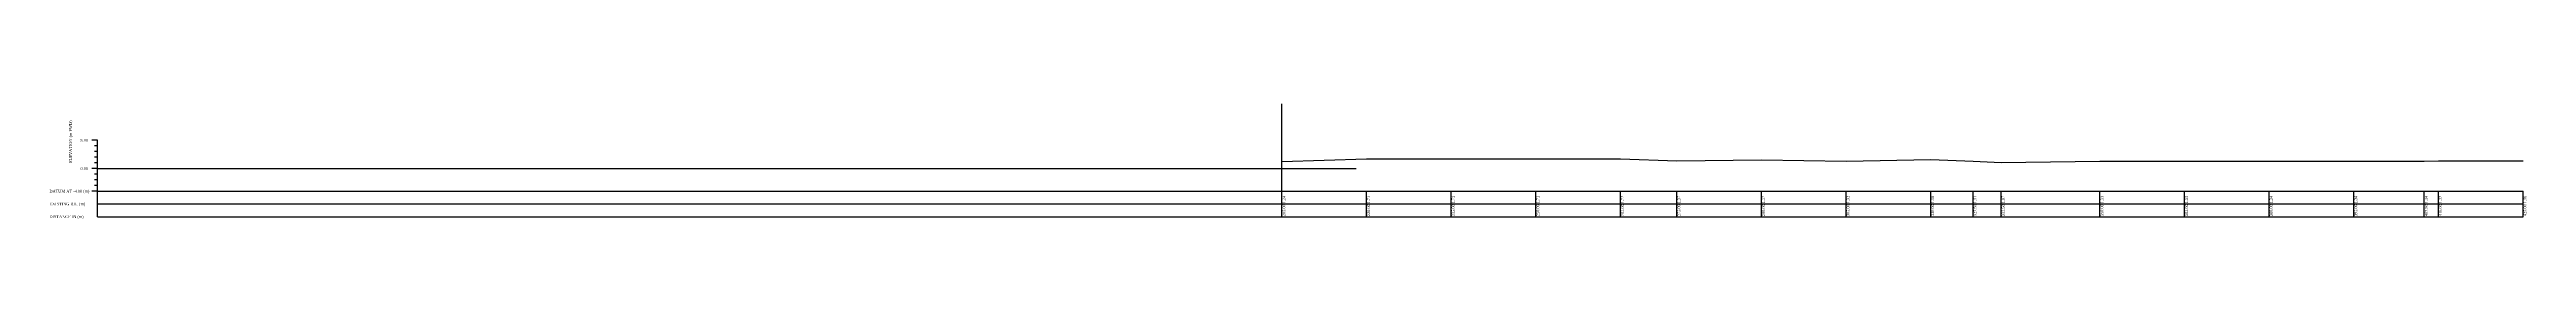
# Model space of a CAD drawing. Header units: metres. Extents: x -148477 to 168932, y -55673 to -2736.
# Drawn here: x -6927.6 to -6488.5, y -3396.2 to -3375.8 of the extents above; entities that cross this region are included whole.
import ezdxf

# ---------------------------------------------------------------- set-up
doc = ezdxf.new("R2010")
doc.units = ezdxf.units.M
doc.styles.add('liza', font='times.ttf', dxfattribs={"height": 2})

msp = doc.modelspace()

# ---------------------------------------------------------------- linework, layer by layer
at = {"color": 0, "linetype": 'Continuous', "lineweight": -3, "ltscale": 0.5}
for p, q in [((-6709.1432, -3391.2388), (-6709.1432, -3375.8185)), ((-6919.1432, -3382.2388), (-6920.1432, -3382.2388)), ((-6919.1432, -3383.2388), (-6919.6432, -3383.2388)), ((-6919.1432, -3384.2388), (-6919.6432, -3384.2388)), ((-6919.1432, -3385.2388), (-6919.6432, -3385.2388)), ((-6919.1432, -3395.7388), (-6919.1432, -3382.2388)), ((-6919.1432, -3387.2388), (-6920.1432, -3387.2388)), ((-6919.1432, -3386.2388), (-6919.6432, -3386.2388)), ((-6919.1432, -3388.2388), (-6919.6432, -3388.2388)), ((-6919.1432, -3389.2388), (-6919.6432, -3389.2388)), ((-6919.1432, -3387.2388), (-6695.9762, -3387.2388)), ((-6919.1432, -3391.2388), (-6920.1432, -3391.2388)), ((-6919.1432, -3390.2388), (-6919.6432, -3390.2388)), ((-6919.1432, -3391.2388), (-6489.1432, -3391.2388)), ((-6919.1432, -3393.4888), (-6489.1432, -3393.4888)), ((-6709.1432, -3395.7388), (-6709.1432, -3391.2388)), ((-6694.1432, -3395.7388), (-6694.1432, -3391.2388)), ((-6679.1432, -3395.7388), (-6679.1432, -3391.2388)), ((-6664.1432, -3395.7388), (-6664.1432, -3391.2388)), ((-6649.1432, -3395.7388), (-6649.1432, -3391.2388)), ((-6639.1432, -3395.7388), (-6639.1432, -3391.2388)), ((-6624.1432, -3395.7388), (-6624.1432, -3391.2388)), ((-6609.1432, -3395.7388), (-6609.1432, -3391.2388)), ((-6594.1432, -3395.7388), (-6594.1432, -3391.2388)), ((-6586.6432, -3395.7388), (-6586.6432, -3391.2388)), ((-6581.6432, -3395.7388), (-6581.6432, -3391.2388)), ((-6564.1432, -3395.7388), (-6564.1432, -3391.2388)), ((-6549.1432, -3395.7388), (-6549.1432, -3391.2388)), ((-6534.1432, -3395.7388), (-6534.1432, -3391.2388)), ((-6519.1432, -3395.7388), (-6519.1432, -3391.2388)), ((-6506.6432, -3395.7388), (-6506.6432, -3391.2388)), ((-6504.1432, -3395.7388), (-6504.1432, -3391.2388)), ((-6489.1432, -3395.7388), (-6489.1432, -3391.2388)), ((-6919.1432, -3395.7388), (-6489.1432, -3395.7388))]:
    msp.add_line(p, q, dxfattribs=at)
at = {"color": 1, "linetype": 'Continuous', "lineweight": -3, "ltscale": 0.5}
msp.add_lwpolyline([(-6709.1432, -3386.0018), (-6694.1432, -3385.5318), (-6679.1432, -3385.5288), (-6664.1432, -3385.5268), (-6649.1432, -3385.5238), (-6639.1432, -3385.8688), (-6624.1432, -3385.6718), (-6609.1432, -3385.9218), (-6594.1432, -3385.6588), (-6586.6432, -3385.9288), (-6581.6432, -3386.1688), (-6564.1432, -3385.9088), (-6549.1432, -3385.9068), (-6534.1432, -3385.9038), (-6519.1432, -3385.9008), (-6506.6432, -3385.8988), (-6504.1432, -3385.8698), (-6489.1432, -3385.8748)], dxfattribs=at)

# ---------------------------------------------------------------- texts
at = {"color": 0, "linetype": 'Continuous', "lineweight": -3, "ltscale": 0.5, "char_height": 0.5, "attachment_point": 1, "rotation": 90, "style": 'liza'}
for s, insert, width in [('ELEVATION (m PWD)', (-6924.1432, -3386.2388), 10), ('205.00', (-6709.0432, -3395.6388), 2.15), ('1.24', (-6709.0432, -3393.3888), 2.15), ('220.00', (-6694.0432, -3395.6388), 2.15), ('1.71', (-6694.0432, -3393.3888), 2.15), ('235.00', (-6679.0432, -3395.6388), 2.15), ('1.71', (-6679.0432, -3393.3888), 2.15), ('250.00', (-6664.0432, -3395.6388), 2.15), ('1.71', (-6664.0432, -3393.3888), 2.15), ('265.00', (-6649.0432, -3395.6388), 2.15), ('1.72', (-6649.0432, -3393.3888), 2.15), ('275.00', (-6639.0432, -3395.6388), 2.15), ('1.37', (-6639.0432, -3393.3888), 2.15), ('290.00', (-6624.0432, -3395.6388), 2.15), ('1.57', (-6624.0432, -3393.3888), 2.15), ('305.00', (-6609.0432, -3395.6388), 2.15), ('1.32', (-6609.0432, -3393.3888), 2.15), ('1.58', (-6594.0432, -3393.3888), 2.15), ('320.00', (-6594.0432, -3395.6388), 2.15), ('327.50', (-6586.5432, -3395.6388), 2.15), ('1.31', (-6586.5432, -3393.3888), 2.15), ('1.07', (-6581.5432, -3393.3888), 2.15), ('332.50', (-6581.5432, -3395.6388), 2.15), ('350.00', (-6564.0432, -3395.6388), 2.15), ('1.33', (-6564.0432, -3393.3888), 2.15), ('365.00', (-6549.0432, -3395.6388), 2.15), ('1.33', (-6549.0432, -3393.3888), 2.15), ('380.00', (-6534.0432, -3395.6388), 2.15), ('1.34', (-6534.0432, -3393.3888), 2.15), ('395.00', (-6519.0432, -3395.6388), 2.15), ('1.34', (-6519.0432, -3393.3888), 2.15), ('407.50', (-6506.5432, -3395.6388), 2.15), ('1.34', (-6506.5432, -3393.3888), 2.15), ('410.00', (-6504.0432, -3395.6388), 2.15), ('1.37', (-6504.0432, -3393.3888), 2.15), ('425.00', (-6489.0432, -3395.6388), 2.15), ('1.36', (-6489.0432, -3393.3888), 2.15)]:
    msp.add_mtext(s, dxfattribs=dict(at, insert=insert, width=width))
at = {"color": 0, "linetype": 'Continuous', "lineweight": -3, "ltscale": 0.5, "char_height": 0.5, "attachment_point": 1, "style": 'liza'}
for s, insert, width in [('5.00', (-6922.1432, -3381.9888), 2), ('0.00', (-6922.1432, -3386.9888), 2), ('DATUM AT -4.00 (m)', (-6927.6432, -3390.9888), 7.5), ('EXISTING R.L. (m)', (-6927.6432, -3393.2388), 7.5), ('DISTANCE IN (m)', (-6927.6432, -3395.4888), 7.5)]:
    msp.add_mtext(s, dxfattribs=dict(at, insert=insert, width=width))

doc.saveas('drawing.dxf')
